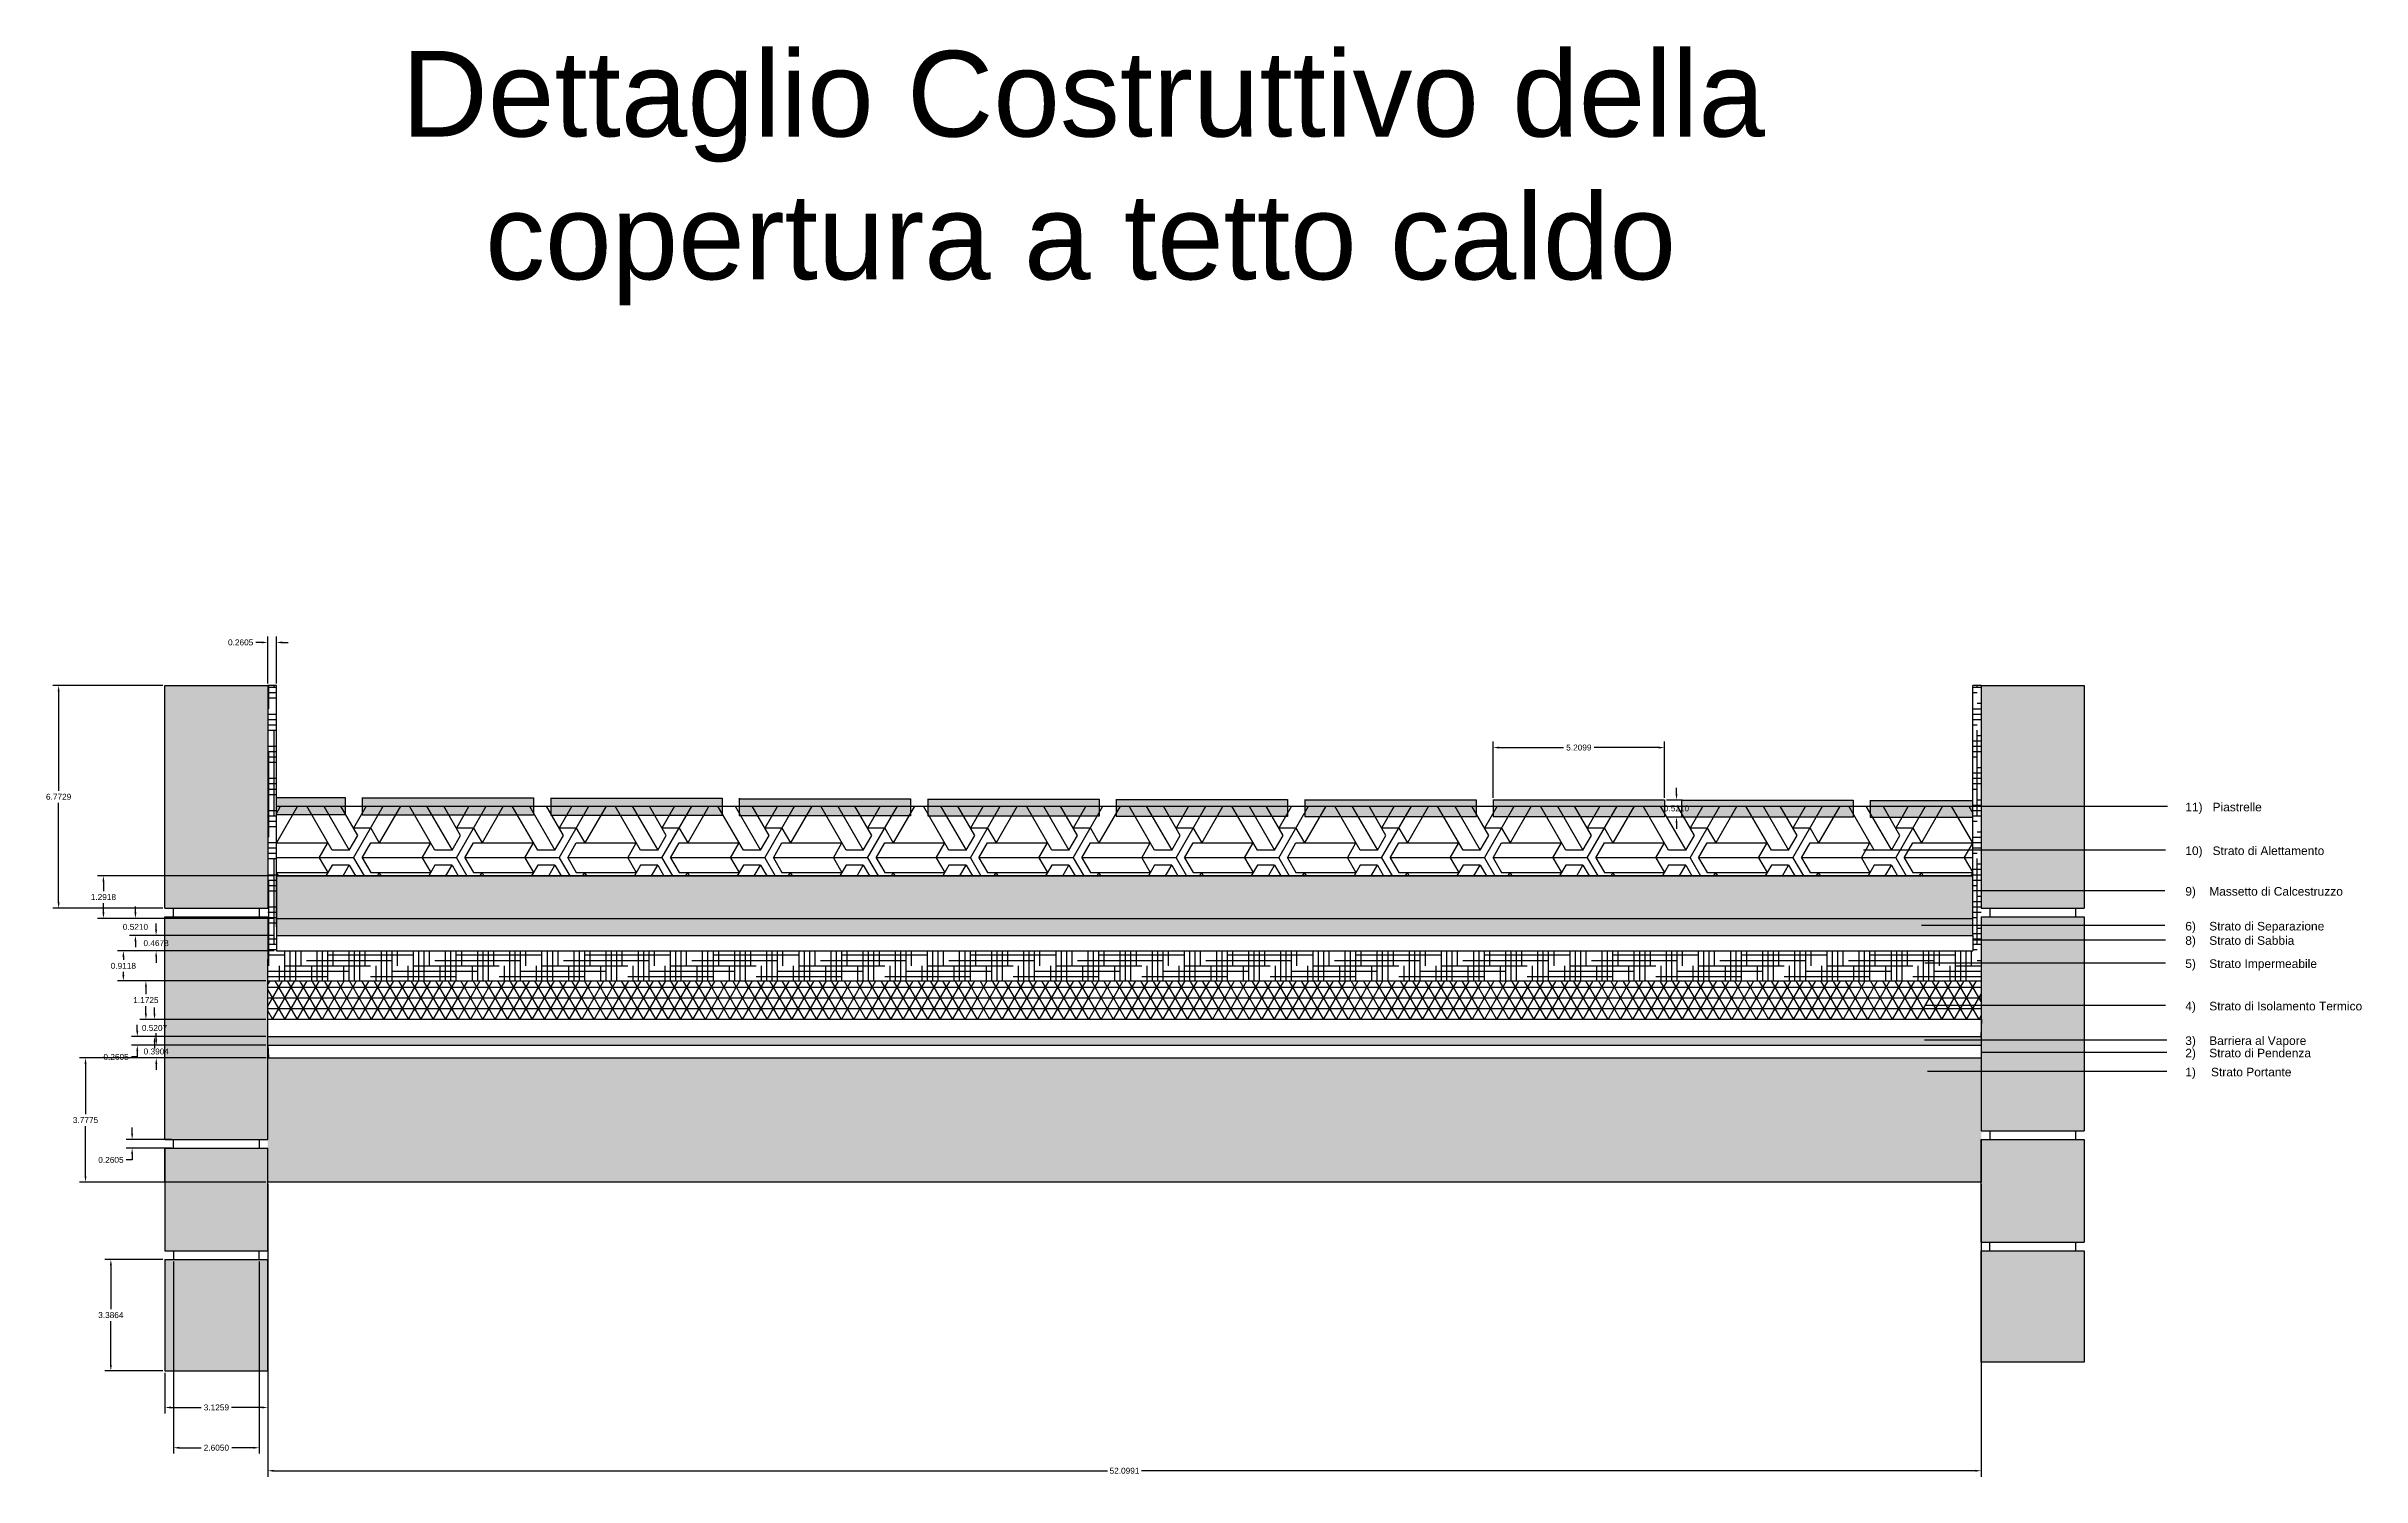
# Model space of a CAD drawing. Header units: inches. Extents: x 37.2 to 107.6, y 13.1 to 56.6.
import ezdxf

# ---------------------------------------------------------------- set-up
doc = ezdxf.new("R2010")
doc.units = ezdxf.units.IN
doc.header["$MEASUREMENT"] = 0
doc.styles.get("Standard").update_dxf_attribs({"font": 'Arial.ttf'})
doc.dimstyles.get("Standard").update_dxf_attribs({"dimtxt": 0.18, "dimasz": 0.18, "dimexe": 0.18, "dimexo": 0.0625, "dimgap": 0.09, "dimtad": 0, "dimtih": 1, "dimtoh": 1, "dimdec": 4, "dimzin": 0, "dimdsep": 46, "dimtxsty": 'Standard', "dimcen": 0.09, "dimadec": 0, "dimazin": 0, "dimtfac": 1, "dimtdec": 4, "dimtofl": 0, "dimtmove": 0, "dimatfit": 3, "dimfxl": 1, "dimtolj": 1, "dimtzin": 0, "dimarcsym": 0})

# ---------------------------------------------------------------- blocks, each defined once
blk = doc.blocks.new('*D2')
at = {"color": 0, "lineweight": -2, "transparency": 16777216}
for p, q in [((40.746, 37.164), (37.395, 37.164)), ((37.575, 36.984), (37.575, 33.96)), ((37.575, 30.571), (37.575, 33.596)), ((40.746, 30.391), (37.395, 30.391))]:
    blk.add_line(p, q, dxfattribs=at)
at = {"color": 0, "transparency": 16777216}
for points in [[(37.545, 36.984), (37.605, 36.984), (37.575, 37.164)], [(37.545, 30.571), (37.605, 30.571), (37.575, 30.391)]]:
    blk.add_solid(points, dxfattribs=at)
at = {"layer": 'Defpoints', "color": 0, "transparency": 16777216}
for p in [(40.809, 37.164), (37.575, 30.391), (40.809, 30.391)]:
    blk.add_point(p, dxfattribs=at)
at = {"color": 0, "transparency": 16777216, "insert": (37.575, 33.778), "char_height": 0.18, "attachment_point": 5}
blk.add_mtext('\\A1;6.7729', dxfattribs=at)
blk = doc.blocks.new('*D3')
at = {"color": 0, "lineweight": -2, "transparency": 16777216}
for p, q in [((44.133, 31.374), (38.757, 31.374)), ((38.937, 31.194), (38.937, 30.91)), ((38.937, 30.262), (38.937, 30.546)), ((44.133, 30.082), (38.757, 30.082))]:
    blk.add_line(p, q, dxfattribs=at)
at = {"color": 0, "transparency": 16777216}
for points in [[(38.907, 31.194), (38.967, 31.194), (38.937, 31.374)], [(38.907, 30.262), (38.967, 30.262), (38.937, 30.082)]]:
    blk.add_solid(points, dxfattribs=at)
at = {"layer": 'Defpoints', "color": 0, "transparency": 16777216}
for p in [(44.195, 31.374), (38.937, 30.082), (44.195, 30.082)]:
    blk.add_point(p, dxfattribs=at)
at = {"color": 0, "transparency": 16777216, "insert": (38.937, 30.728), "char_height": 0.18, "attachment_point": 5}
blk.add_mtext('\\A1;1.2918', dxfattribs=at)
blk = doc.blocks.new('*D4')
at = {"color": 0, "lineweight": -2, "transparency": 16777216}
for p, q in [((39.91, 30.262), (39.91, 30.442)), ((44.133, 30.082), (39.73, 30.082)), ((44.133, 29.561), (39.73, 29.561)), ((39.91, 29.381), (39.91, 29.201))]:
    blk.add_line(p, q, dxfattribs=at)
at = {"color": 0, "transparency": 16777216}
for points in [[(39.88, 30.262), (39.94, 30.262), (39.91, 30.082)], [(39.88, 29.381), (39.94, 29.381), (39.91, 29.561)]]:
    blk.add_solid(points, dxfattribs=at)
at = {"layer": 'Defpoints', "color": 0, "transparency": 16777216}
for p in [(44.195, 30.082), (39.91, 29.561), (44.195, 29.561)]:
    blk.add_point(p, dxfattribs=at)
at = {"color": 0, "transparency": 16777216, "insert": (39.91, 29.822), "char_height": 0.18, "attachment_point": 5}
blk.add_mtext('\\A1;0.5210', dxfattribs=at)
blk = doc.blocks.new('*D5')
at = {"color": 0, "lineweight": -2, "transparency": 16777216}
for p, q in [((40.539, 29.741), (40.539, 29.921)), ((44.133, 29.561), (40.359, 29.561)), ((44.133, 29.093), (40.359, 29.093)), ((40.539, 28.913), (40.539, 28.733))]:
    blk.add_line(p, q, dxfattribs=at)
at = {"color": 0, "transparency": 16777216}
for points in [[(40.509, 29.741), (40.569, 29.741), (40.539, 29.561)], [(40.509, 28.913), (40.569, 28.913), (40.539, 29.093)]]:
    blk.add_solid(points, dxfattribs=at)
at = {"layer": 'Defpoints', "color": 0, "transparency": 16777216}
for p in [(40.539, 29.093), (44.195, 29.561), (44.195, 29.093)]:
    blk.add_point(p, dxfattribs=at)
at = {"color": 0, "transparency": 16777216, "insert": (40.539, 29.327), "char_height": 0.18, "attachment_point": 5}
blk.add_mtext('\\A1;0.4678', dxfattribs=at)
blk = doc.blocks.new('*D6')
at = {"color": 0, "lineweight": -2, "transparency": 16777216}
for p, q in [((43.872, 29.093), (39.363, 29.093)), ((39.543, 28.913), (39.543, 28.819)), ((43.872, 28.182), (39.363, 28.182)), ((39.543, 28.362), (39.543, 28.456))]:
    blk.add_line(p, q, dxfattribs=at)
at = {"color": 0, "transparency": 16777216}
for points in [[(39.513, 28.913), (39.573, 28.913), (39.543, 29.093)], [(39.513, 28.362), (39.573, 28.362), (39.543, 28.182)]]:
    blk.add_solid(points, dxfattribs=at)
at = {"layer": 'Defpoints', "color": 0, "transparency": 16777216}
for p in [(43.935, 29.093), (39.543, 28.182), (43.935, 28.182)]:
    blk.add_point(p, dxfattribs=at)
at = {"color": 0, "transparency": 16777216, "insert": (39.543, 28.637), "char_height": 0.18, "attachment_point": 5}
blk.add_mtext('\\A1;0.9118', dxfattribs=at)
blk = doc.blocks.new('*D7')
at = {"color": 0, "lineweight": -2, "transparency": 16777216}
for p, q in [((43.755, 38.471), (43.575, 38.471)), ((43.935, 37.227), (43.935, 38.651)), ((44.195, 37.227), (44.195, 38.651)), ((44.375, 38.471), (44.555, 38.471))]:
    blk.add_line(p, q, dxfattribs=at)
at = {"color": 0, "transparency": 16777216}
for points in [[(43.755, 38.501), (43.755, 38.441), (43.935, 38.471)], [(44.375, 38.501), (44.375, 38.441), (44.195, 38.471)]]:
    blk.add_solid(points, dxfattribs=at)
at = {"layer": 'Defpoints', "color": 0, "transparency": 16777216}
for p in [(43.935, 38.471), (43.935, 37.164), (44.195, 37.164)]:
    blk.add_point(p, dxfattribs=at)
at = {"color": 0, "transparency": 16777216, "insert": (43.11, 38.471), "char_height": 0.18, "attachment_point": 5}
blk.add_mtext('\\A1;0.2605', dxfattribs=at)
blk = doc.blocks.new('*D8')
at = {"color": 0, "lineweight": -2, "transparency": 16777216}
for p, q in [((43.872, 28.182), (40.049, 28.182)), ((40.229, 28.002), (40.229, 27.777)), ((43.872, 27.009), (40.049, 27.009)), ((40.229, 27.189), (40.229, 27.413))]:
    blk.add_line(p, q, dxfattribs=at)
at = {"color": 0, "transparency": 16777216}
for points in [[(40.199, 28.002), (40.259, 28.002), (40.229, 28.182)], [(40.199, 27.189), (40.259, 27.189), (40.229, 27.009)]]:
    blk.add_solid(points, dxfattribs=at)
at = {"layer": 'Defpoints', "color": 0, "transparency": 16777216}
for p in [(43.935, 28.182), (40.229, 27.009), (43.935, 27.009)]:
    blk.add_point(p, dxfattribs=at)
at = {"color": 0, "transparency": 16777216, "insert": (40.229, 27.595), "char_height": 0.18, "attachment_point": 5}
blk.add_mtext('\\A1;1.1725', dxfattribs=at)
blk = doc.blocks.new('*D9')
at = {"color": 0, "lineweight": -2, "transparency": 16777216}
for p, q in [((43.872, 27.009), (40.311, 27.009)), ((40.491, 27.189), (40.491, 27.369)), ((43.872, 26.488), (40.311, 26.488)), ((40.491, 26.308), (40.491, 26.128))]:
    blk.add_line(p, q, dxfattribs=at)
at = {"color": 0, "transparency": 16777216}
for points in [[(40.461, 27.189), (40.521, 27.189), (40.491, 27.009)], [(40.461, 26.308), (40.521, 26.308), (40.491, 26.488)]]:
    blk.add_solid(points, dxfattribs=at)
at = {"layer": 'Defpoints', "color": 0, "transparency": 16777216}
for p in [(43.935, 27.009), (40.491, 26.488), (43.935, 26.488)]:
    blk.add_point(p, dxfattribs=at)
at = {"color": 0, "transparency": 16777216, "insert": (40.491, 26.749), "char_height": 0.18, "attachment_point": 5}
blk.add_mtext('\\A1;0.5207', dxfattribs=at)
blk = doc.blocks.new('*D10')
at = {"color": 0, "lineweight": -2, "transparency": 16777216}
for p, q in [((39.967, 26.668), (39.967, 26.848)), ((43.872, 26.488), (39.787, 26.488)), ((43.872, 26.228), (39.787, 26.228)), ((39.967, 25.868), (39.787, 25.868)), ((39.967, 26.048), (39.967, 25.868))]:
    blk.add_line(p, q, dxfattribs=at)
at = {"color": 0, "transparency": 16777216}
for points in [[(39.937, 26.668), (39.997, 26.668), (39.967, 26.488)], [(39.937, 26.048), (39.997, 26.048), (39.967, 26.228)]]:
    blk.add_solid(points, dxfattribs=at)
at = {"layer": 'Defpoints', "color": 0, "transparency": 16777216}
for p in [(39.967, 26.228), (43.935, 26.488), (43.935, 26.228)]:
    blk.add_point(p, dxfattribs=at)
at = {"color": 0, "transparency": 16777216, "insert": (39.322, 25.868), "char_height": 0.18, "attachment_point": 5}
blk.add_mtext('\\A1;0.2605', dxfattribs=at)
blk = doc.blocks.new('*D11')
at = {"color": 0, "lineweight": -2, "transparency": 16777216}
for p, q in [((43.872, 26.228), (40.364, 26.228)), ((40.544, 26.408), (40.544, 26.588)), ((43.889, 25.837), (40.364, 25.837)), ((40.544, 25.657), (40.544, 25.477))]:
    blk.add_line(p, q, dxfattribs=at)
at = {"color": 0, "transparency": 16777216}
for points in [[(40.514, 26.408), (40.574, 26.408), (40.544, 26.228)], [(40.514, 25.657), (40.574, 25.657), (40.544, 25.837)]]:
    blk.add_solid(points, dxfattribs=at)
at = {"layer": 'Defpoints', "color": 0, "transparency": 16777216}
for p in [(43.935, 26.228), (40.544, 25.837), (43.952, 25.837)]:
    blk.add_point(p, dxfattribs=at)
at = {"color": 0, "transparency": 16777216, "insert": (40.544, 26.033), "char_height": 0.18, "attachment_point": 5}
blk.add_mtext('\\A1;0.3904', dxfattribs=at)
blk = doc.blocks.new('*D12')
at = {"color": 0, "lineweight": -2, "transparency": 16777216}
for p, q in [((43.872, 25.837), (38.213, 25.837)), ((38.393, 25.657), (38.393, 24.131)), ((38.393, 22.24), (38.393, 23.767)), ((43.872, 22.06), (38.213, 22.06))]:
    blk.add_line(p, q, dxfattribs=at)
at = {"color": 0, "transparency": 16777216}
for points in [[(38.363, 25.657), (38.423, 25.657), (38.393, 25.837)], [(38.363, 22.24), (38.423, 22.24), (38.393, 22.06)]]:
    blk.add_solid(points, dxfattribs=at)
at = {"layer": 'Defpoints', "color": 0, "transparency": 16777216}
for p in [(43.935, 25.837), (38.393, 22.06), (43.935, 22.06)]:
    blk.add_point(p, dxfattribs=at)
at = {"color": 0, "transparency": 16777216, "insert": (38.393, 23.949), "char_height": 0.18, "attachment_point": 5}
blk.add_mtext('\\A1;3.7775', dxfattribs=at)
blk = doc.blocks.new('*D13')
at = {"color": 0, "lineweight": -2, "transparency": 16777216}
for p, q in [((41.007, 23.358), (39.63, 23.358)), ((39.81, 23.538), (39.81, 23.718)), ((41.007, 23.097), (39.63, 23.097)), ((39.81, 22.737), (39.63, 22.737)), ((39.81, 22.917), (39.81, 22.737))]:
    blk.add_line(p, q, dxfattribs=at)
at = {"color": 0, "transparency": 16777216}
for points in [[(39.78, 23.538), (39.84, 23.538), (39.81, 23.358)], [(39.78, 22.917), (39.84, 22.917), (39.81, 23.097)]]:
    blk.add_solid(points, dxfattribs=at)
at = {"layer": 'Defpoints', "color": 0, "transparency": 16777216}
for p in [(41.069, 23.358), (39.81, 23.097), (41.069, 23.097)]:
    blk.add_point(p, dxfattribs=at)
at = {"color": 0, "transparency": 16777216, "insert": (39.165, 22.737), "char_height": 0.18, "attachment_point": 5}
blk.add_mtext('\\A1;0.2605', dxfattribs=at)
blk = doc.blocks.new('*D14')
at = {"color": 0, "lineweight": -2, "transparency": 16777216}
for p, q in [((40.746, 19.711), (38.983, 19.711)), ((39.163, 19.531), (39.163, 18.2)), ((39.163, 16.505), (39.163, 17.836)), ((40.746, 16.325), (38.983, 16.325))]:
    blk.add_line(p, q, dxfattribs=at)
at = {"color": 0, "transparency": 16777216}
for points in [[(39.133, 19.531), (39.193, 19.531), (39.163, 19.711)], [(39.133, 16.505), (39.193, 16.505), (39.163, 16.325)]]:
    blk.add_solid(points, dxfattribs=at)
at = {"layer": 'Defpoints', "color": 0, "transparency": 16777216}
for p in [(40.809, 19.711), (39.163, 16.325), (40.809, 16.325)]:
    blk.add_point(p, dxfattribs=at)
at = {"color": 0, "transparency": 16777216, "insert": (39.163, 18.018), "char_height": 0.18, "attachment_point": 5}
blk.add_mtext('\\A1;3.3864', dxfattribs=at)
blk = doc.blocks.new('*D15')
at = {"color": 0, "lineweight": -2, "transparency": 16777216}
for p, q in [((40.809, 16.262), (40.809, 15.03)), ((43.935, 16.262), (43.935, 15.03)), ((40.989, 15.21), (41.908, 15.21)), ((43.755, 15.21), (42.836, 15.21))]:
    blk.add_line(p, q, dxfattribs=at)
at = {"color": 0, "transparency": 16777216}
for points in [[(40.989, 15.24), (40.989, 15.18), (40.809, 15.21)], [(43.755, 15.24), (43.755, 15.18), (43.935, 15.21)]]:
    blk.add_solid(points, dxfattribs=at)
at = {"layer": 'Defpoints', "color": 0, "transparency": 16777216}
for p in [(40.809, 16.325), (43.935, 16.325), (43.935, 15.21)]:
    blk.add_point(p, dxfattribs=at)
at = {"color": 0, "transparency": 16777216, "insert": (42.372, 15.21), "char_height": 0.18, "attachment_point": 5}
blk.add_mtext('\\A1;3.1259', dxfattribs=at)
blk = doc.blocks.new('*D16')
at = {"color": 0, "lineweight": -2, "transparency": 16777216}
for p, q in [((41.069, 19.648), (41.069, 13.806)), ((43.674, 19.648), (43.674, 13.806)), ((41.249, 13.986), (41.907, 13.986)), ((43.494, 13.986), (42.837, 13.986))]:
    blk.add_line(p, q, dxfattribs=at)
at = {"color": 0, "transparency": 16777216}
for points in [[(41.249, 14.016), (41.249, 13.956), (41.069, 13.986)], [(43.494, 14.016), (43.494, 13.956), (43.674, 13.986)]]:
    blk.add_solid(points, dxfattribs=at)
at = {"layer": 'Defpoints', "color": 0, "transparency": 16777216}
for p in [(41.069, 19.711), (43.674, 19.711), (43.674, 13.986)]:
    blk.add_point(p, dxfattribs=at)
at = {"color": 0, "transparency": 16777216, "insert": (42.372, 13.986), "char_height": 0.18, "attachment_point": 5}
blk.add_mtext('\\A1;2.6050', dxfattribs=at)
blk = doc.blocks.new('*D17')
at = {"color": 0, "lineweight": -2, "transparency": 16777216}
for p, q in [((43.935, 21.997), (43.935, 13.106)), ((96.034, 21.997), (96.034, 13.106)), ((44.115, 13.286), (69.468, 13.286)), ((95.854, 13.286), (70.501, 13.286))]:
    blk.add_line(p, q, dxfattribs=at)
at = {"color": 0, "transparency": 16777216}
for points in [[(44.115, 13.316), (44.115, 13.256), (43.935, 13.286)], [(95.854, 13.316), (95.854, 13.256), (96.034, 13.286)]]:
    blk.add_solid(points, dxfattribs=at)
at = {"layer": 'Defpoints', "color": 0, "transparency": 16777216}
for p in [(43.935, 22.06), (96.034, 22.06), (96.034, 13.286)]:
    blk.add_point(p, dxfattribs=at)
at = {"color": 0, "transparency": 16777216, "insert": (69.984, 13.286), "char_height": 0.18, "attachment_point": 5}
blk.add_mtext('\\A1;52.0991', dxfattribs=at)
blk = doc.blocks.new('*D18')
at = {"color": 0, "lineweight": -2, "transparency": 16777216}
for p, q in [((81.194, 33.75), (81.194, 35.455)), ((81.374, 35.275), (83.335, 35.275)), ((86.224, 35.275), (84.263, 35.275)), ((86.404, 33.75), (86.404, 35.455))]:
    blk.add_line(p, q, dxfattribs=at)
at = {"color": 0, "transparency": 16777216}
for points in [[(81.374, 35.305), (81.374, 35.245), (81.194, 35.275)], [(86.224, 35.305), (86.224, 35.245), (86.404, 35.275)]]:
    blk.add_solid(points, dxfattribs=at)
at = {"layer": 'Defpoints', "color": 0, "transparency": 16777216}
for p in [(86.404, 35.275), (81.194, 33.688), (86.404, 33.688)]:
    blk.add_point(p, dxfattribs=at)
at = {"color": 0, "transparency": 16777216, "insert": (83.799, 35.275), "char_height": 0.18, "attachment_point": 5}
blk.add_mtext('\\A1;5.2099', dxfattribs=at)
blk = doc.blocks.new('*D19')
at = {"color": 0, "lineweight": -2, "transparency": 16777216}
for p, q in [((86.768, 33.868), (86.768, 34.048)), ((86.466, 33.688), (86.948, 33.688)), ((86.466, 33.167), (86.948, 33.167)), ((86.768, 32.987), (86.768, 32.807))]:
    blk.add_line(p, q, dxfattribs=at)
at = {"color": 0, "transparency": 16777216}
for points in [[(86.738, 33.868), (86.798, 33.868), (86.768, 33.688)], [(86.738, 32.987), (86.798, 32.987), (86.768, 33.167)]]:
    blk.add_solid(points, dxfattribs=at)
at = {"layer": 'Defpoints', "color": 0, "transparency": 16777216}
for p in [(86.404, 33.688), (86.404, 33.167), (86.768, 33.167)]:
    blk.add_point(p, dxfattribs=at)
at = {"color": 0, "transparency": 16777216, "insert": (86.768, 33.427), "char_height": 0.18, "attachment_point": 5}
blk.add_mtext('\\A1;0.5210', dxfattribs=at)

msp = doc.modelspace()

# ---------------------------------------------------------------- hatches: boundary and pattern name
h = msp.add_hatch(color=4)
h.dxf.hatch_style = 1
h.paths.add_polyline_path([(99.15985, 37.16416), (96.03391, 37.16416), (96.03391, 30.39127), (99.15985, 30.39127)])
h.paths.add_polyline_path([(99.15985, 26.76505), (96.04301, 26.76505), (96.03391, 26.48835), (96.03391, 26.22785), (96.03391, 23.61839), (99.15985, 23.61839)])
h.paths.add_polyline_path([(99.15985, 27.44032), (96.03391, 27.44032), (96.03391, 27.00906), (96.05103, 27.00906), (96.04301, 26.76505), (99.15985, 26.76505)])
h.paths.add_polyline_path([(99.15985, 28.73129), (96.03391, 28.73129), (96.03391, 27.44032), (99.15985, 27.44032)])
h.paths.add_polyline_path([(99.15985, 30.13078), (96.03391, 30.13078), (96.03391, 28.83281), (96.03391, 28.73129), (99.15985, 28.73129)])
h.paths.add_polyline_path([(99.15985, 23.35789), (96.03391, 23.35789), (96.03391, 20.23194), (99.15985, 20.23194)])
h.paths.add_polyline_path([(99.15985, 19.97145), (96.03391, 19.97145), (96.03391, 16.58501), (99.15985, 16.58501)])
h.paths.add_polyline_path([(43.9348, 37.16416), (40.80885, 37.16416), (40.80885, 30.39127), (43.9348, 30.39127)])
h.paths.add_polyline_path([(43.9348, 28.83281), (43.9348, 30.13078), (40.80885, 30.13078), (40.80885, 23.35789), (43.9348, 23.35789), (43.9348, 26.22785)])
h.paths.add_polyline_path([(43.9348, 23.0974), (40.80885, 23.0974), (40.80885, 19.97145), (43.9348, 19.97145)])
h.paths.add_polyline_path([(43.9348, 19.71095), (40.80885, 19.71095), (40.80885, 16.32451), (43.9348, 16.32451)])
h = msp.add_hatch()
h.set_pattern_fill('HOUND', color=254, scale=2.604955)
h.set_pattern_definition([(0, (26.22225, -3.26884), (0.65123887, 0.16280972), [2.6049555, -1.302478]), (90, (26.22225, -3.26884), (-0.16280972, -0.65123887), [2.6049555, -1.302478])])
h.paths.add_polyline_path([(96.03391, 28.18154), (96.03391, 28.83281), (96.03391, 37.16416), (95.77341, 37.16416), (95.77341, 29.82155), (95.77341, 29.56106), (95.77341, 29.09331), (44.19529, 29.09331), (44.19529, 29.56106), (44.19529, 31.37386), (44.19529, 33.49285), (44.19529, 33.97751), (44.19529, 37.16416), (43.9348, 37.16416), (43.9348, 28.83281), (43.9348, 28.18154)])
h = msp.add_hatch(color=254)
h.dxf.hatch_style = 1
h.paths.add_polyline_path([(46.28741, 33.75322), (44.20345, 33.75322), (44.19529, 33.49285), (46.28741, 33.49285)])
h.paths.add_polyline_path([(46.28741, 33.49285), (44.19529, 33.49285), (44.19529, 33.23223), (46.28741, 33.23223)])
h = msp.add_hatch()
h.set_pattern_fill('ESCHER', color=254, scale=2.604955)
h.set_pattern_definition([(60, (26.2222, -3.2688), (-3.12595, -7e-10), [2.86545, -0.2605]), (180, (26.2222, -3.2688), (1.56297, -2.70715), [2.86545, -0.2605]), (300, (26.2222, -3.2688), (3.12595, -7e-10), [2.86545, -0.2605]), (60, (26.4827, -3.2688), (-3.12595, -7e-10), [0.52099, -2.60496]), (300, (26.4827, -3.2688), (3.12595, -7e-10), [0.52099, -2.60496]), (60, (26.092, -3.0432), (-3.12595, -7e-10), [0.52099, -2.60496]), (180, (26.092, -3.0432), (1.56297, -2.70715), [0.52099, -2.60496]), (300, (26.092, -3.4944), (3.12595, -7e-10), [0.52099, -2.60496]), (180, (26.092, -3.4944), (1.56297, -2.70715), [0.52099, -2.60496]), (60, (25.1803, -3.2688), (-3.12595, -7e-10), [0.52099, -2.60496]), (300, (25.1803, -3.2688), (3.12595, -7e-10), [0.52099, -2.60496]), (60, (26.7432, -4.1712), (-3.12595, -7e-10), [0.52099, -2.60496]), (180, (26.7432, -4.1712), (1.56297, -2.70715), [0.52099, -2.60496]), (300, (26.7432, -2.3665), (3.12595, -7e-10), [0.52099, -2.60496]), (180, (26.7432, -2.3665), (1.56297, -2.70715), [0.52099, -2.60496]), (0, (26.7432, -2.8176), (-1.56297, 2.70715), [1.82347, -1.30248]), (0, (26.7432, -3.72), (-1.56297, 2.70715), [1.82347, -1.30248]), (120, (26.3525, -2.592), (-3.12595, 7e-10), [1.82347, -1.30248]), (120, (25.571, -3.0432), (-3.12595, 7e-10), [1.82347, -1.30248]), (240, (25.571, -3.4944), (1.56297, -2.70715), [1.82347, -1.30248]), (240, (26.3525, -3.9456), (1.56297, -2.70715), [1.82347, -1.30248])])
h.paths.add_polyline_path([(44.19529, 33.49285), (44.19529, 31.37386), (95.77341, 31.37386), (95.77341, 33.49285)])
h = msp.add_hatch(color=254)
h.dxf.hatch_style = 1
h.paths.add_polyline_path([(63.48012, 33.72056), (58.27021, 33.72056), (58.27021, 33.49285), (63.48012, 33.49285)])
h.paths.add_polyline_path([(63.48012, 33.49285), (58.27021, 33.49285), (58.27021, 33.19957), (63.48012, 33.19957)])
h.paths.add_polyline_path([(57.74922, 33.49285), (52.5393, 33.49285), (52.5393, 33.21045), (57.74922, 33.21045)])
h.paths.add_polyline_path([(57.74922, 33.73145), (52.5393, 33.73145), (52.5393, 33.49285), (57.74922, 33.49285)])
h.paths.add_polyline_path([(52.01831, 33.49285), (46.8084, 33.49285), (46.8084, 33.22134), (52.01831, 33.22134)])
h.paths.add_polyline_path([(52.01831, 33.74233), (46.8084, 33.74233), (46.8084, 33.49285), (52.01831, 33.49285)])
h.paths.add_polyline_path([(69.21102, 33.70967), (64.00111, 33.70967), (64.00111, 33.49285), (69.21102, 33.49285)])
h.paths.add_polyline_path([(69.21102, 33.49285), (64.00111, 33.49285), (64.00111, 33.18868), (69.21102, 33.18868)])
h.paths.add_polyline_path([(74.94192, 33.69878), (69.73201, 33.69878), (69.73201, 33.49285), (74.94192, 33.49285)])
h.paths.add_polyline_path([(74.94192, 33.49285), (69.73201, 33.49285), (69.73201, 33.17779), (74.94192, 33.17779)])
h.paths.add_polyline_path([(80.67282, 33.68789), (75.46291, 33.68789), (75.46291, 33.49285), (80.67282, 33.49285)])
h.paths.add_polyline_path([(80.67282, 33.49285), (75.46291, 33.49285), (75.46291, 33.1669), (80.67282, 33.1669)])
h.paths.add_polyline_path([(86.40373, 33.68789), (81.19382, 33.68789), (81.19382, 33.49285), (86.40373, 33.49285)])
h.paths.add_polyline_path([(86.40373, 33.49285), (81.19382, 33.49285), (81.19382, 33.1669), (86.40373, 33.1669)])
h.paths.add_polyline_path([(92.13463, 33.677), (86.92472, 33.677), (86.92472, 33.49285), (92.13463, 33.49285)])
h.paths.add_polyline_path([(92.13463, 33.49285), (86.92472, 33.49285), (86.92472, 33.15601), (92.13463, 33.15601)])
h.paths.add_polyline_path([(95.77341, 33.66611), (92.65562, 33.66611), (92.65562, 33.49285), (95.77341, 33.49285)])
h.paths.add_polyline_path([(95.77341, 33.49285), (92.65562, 33.49285), (92.65562, 33.14512), (95.77341, 33.14512)])
h = msp.add_hatch(color=6)
h.dxf.hatch_style = 1
h.paths.add_polyline_path([(95.77341, 31.37386), (44.19529, 31.37386), (44.19529, 30.08205), (95.77341, 30.08205)])
h = msp.add_hatch(color=8)
h.dxf.hatch_style = 1
h.paths.add_polyline_path([(44.19529, 30.08205), (44.19529, 29.56106), (95.77341, 29.56106), (95.77341, 30.08205)])
h = msp.add_hatch()
h.set_pattern_fill('NET3', color=0, scale=2.604955)
h.set_pattern_definition([(0, (26.22225, -3.26884), (0, 0.3256194), []), (60, (26.22225, -3.26884), (-0.2819947, 0.1628097), []), (120, (26.22225, -3.26884), (-0.2819947, -0.1628097), [])])
h.paths.add_polyline_path([(96.03391, 27.00906), (96.03391, 28.18154), (43.94103, 28.18154), (43.9348, 27.53033), (43.9348, 27.00906)])
h = msp.add_hatch(color=8)
h.dxf.hatch_style = 1
h.paths.add_polyline_path([(96.03391, 26.22785), (96.03391, 26.48835), (43.9348, 26.48835), (43.9348, 26.22785)])
h = msp.add_hatch(color=254)
h.dxf.hatch_style = 1
h.paths.add_polyline_path([(96.03391, 25.83747), (43.9348, 25.83747), (43.9348, 22.05993), (96.03391, 22.05993)])

# ---------------------------------------------------------------- linework, layer by layer
for p, q in [((40.80885, 37.16416), (43.9348, 37.16416)), ((40.80885, 30.39127), (40.80885, 37.16416)), ((43.9348, 37.16416), (43.9348, 30.39127)), ((44.19529, 37.16416), (43.9348, 37.16416)), ((44.19529, 29.82155), (44.19529, 37.16416)), ((95.77341, 29.82155), (95.77341, 37.16416)), ((96.03391, 37.16416), (95.77341, 37.16416)), ((96.03391, 37.16416), (96.03391, 30.39127)), ((96.03391, 37.16416), (99.15985, 37.16416)), ((99.15985, 37.16416), (99.15985, 30.39127)), ((44.19529, 31.37386), (44.19529, 33.97751)), ((44.19529, 33.49285), (44.20345, 33.75322)), ((44.19529, 31.37386), (44.19529, 33.49285)), ((44.19529, 33.49285), (95.77341, 33.49285)), ((46.28741, 33.23223), (44.19529, 33.23223)), ((44.20345, 33.75322), (46.28741, 33.75322)), ((46.28741, 33.75322), (46.28741, 33.23223)), ((46.8084, 33.75322), (46.8084, 33.23223)), ((46.8084, 33.74233), (52.01831, 33.74233)), ((52.01831, 33.22134), (46.8084, 33.22134)), ((52.01831, 33.74233), (52.01831, 33.22134)), ((52.5393, 33.74233), (52.5393, 33.22134)), ((52.5393, 33.73145), (57.74922, 33.73145)), ((57.74922, 33.21045), (52.5393, 33.21045)), ((57.74922, 33.73145), (57.74922, 33.21045)), ((58.27021, 33.73145), (58.27021, 33.21045)), ((58.27021, 33.72056), (63.48012, 33.72056)), ((63.48012, 33.19957), (58.27021, 33.19957)), ((63.48012, 33.72056), (63.48012, 33.19957)), ((64.00111, 33.72056), (64.00111, 33.19957)), ((64.00111, 33.70967), (69.21102, 33.70967)), ((69.21102, 33.18868), (64.00111, 33.18868)), ((69.21102, 33.70967), (69.21102, 33.18868)), ((69.73201, 33.70967), (69.73201, 33.18868)), ((69.73201, 33.69878), (74.94192, 33.69878)), ((74.94192, 33.17779), (69.73201, 33.17779)), ((74.94192, 33.69878), (74.94192, 33.17779)), ((75.46291, 33.69878), (75.46291, 33.17779)), ((75.46291, 33.68789), (80.67282, 33.68789)), ((80.67282, 33.1669), (75.46291, 33.1669)), ((80.67282, 33.68789), (80.67282, 33.1669)), ((81.19382, 33.69878), (81.19382, 33.17779)), ((81.19382, 33.68789), (86.40373, 33.68789)), ((86.40373, 33.1669), (81.19382, 33.1669)), ((86.40373, 33.68789), (86.40373, 33.1669)), ((86.92472, 33.68789), (86.92472, 33.1669)), ((86.92472, 33.677), (92.13463, 33.677)), ((92.13463, 33.15601), (86.92472, 33.15601)), ((92.13463, 33.677), (92.13463, 33.15601)), ((92.65562, 33.677), (92.65562, 33.15601)), ((92.65562, 33.66611), (95.77341, 33.66611)), ((95.77341, 33.14512), (92.65562, 33.14512)), ((93.12923, 33.49285), (101.6966, 33.49285)), ((92.45387, 32.16446), (101.63871, 32.16446)), ((44.19529, 31.37386), (95.77341, 31.37386)), ((44.19529, 31.37386), (44.19529, 29.56106)), ((95.77341, 31.37386), (44.19529, 31.37386)), ((95.77341, 29.56106), (95.77341, 31.37386)), ((40.80885, 30.39127), (43.9348, 30.39127)), ((41.06935, 30.13078), (41.06935, 30.39127)), ((43.6743, 30.39127), (43.6743, 30.13078)), ((95.77341, 30.92869), (101.61977, 30.92869)), ((96.03391, 30.39127), (99.15985, 30.39127)), ((96.2944, 30.39127), (96.2944, 30.13078)), ((98.89936, 30.39127), (98.89936, 30.13078)), ((40.80885, 30.13078), (43.9348, 30.13078)), ((40.80885, 23.35789), (40.80885, 30.13078)), ((43.9348, 30.13078), (43.9348, 28.83281)), ((44.19529, 30.08205), (95.77341, 30.08205)), ((94.21906, 29.87004), (101.61977, 29.87004)), ((96.03391, 30.13078), (99.15985, 30.13078)), ((96.03391, 30.13078), (96.03391, 28.83281)), ((99.15985, 30.13078), (99.15985, 23.61839)), ((44.19529, 29.56106), (95.77341, 29.56106)), ((44.19529, 29.56106), (44.19529, 29.09331)), ((44.19529, 29.09331), (95.77341, 29.09331)), ((95.77341, 29.56106), (95.77341, 29.09331)), ((95.77341, 29.43355), (101.63433, 29.43355)), ((43.9348, 26.22785), (43.9348, 28.83281)), ((43.9348, 27.53033), (43.94103, 28.18154)), ((43.94103, 28.18154), (96.03391, 28.18154)), ((94.32136, 28.73129), (101.63433, 28.73129)), ((96.03391, 28.83281), (96.03391, 26.22785)), ((96.05103, 27.00906), (43.9348, 27.00906)), ((94.32136, 27.44032), (101.63433, 27.44032)), ((96.03391, 26.48835), (96.05103, 27.00906)), ((43.9348, 26.48835), (96.03391, 26.48835)), ((43.9348, 26.22785), (96.03391, 26.22785)), ((43.9348, 26.22785), (43.95159, 25.83747)), ((43.9348, 23.35789), (43.9348, 26.22785)), ((94.30783, 26.38991), (101.67407, 26.38991)), ((96.03391, 26.22785), (96.03391, 23.61839)), ((43.95159, 25.83747), (96.03391, 25.83747)), ((94.39808, 25.43552), (101.67407, 25.43552)), ((96.03391, 26.01367), (101.67407, 26.01367)), ((40.80885, 23.35789), (43.9348, 23.35789)), ((41.06935, 23.0974), (41.06935, 23.35789)), ((43.6743, 23.35789), (43.6743, 23.0974)), ((96.03391, 23.61839), (99.15985, 23.61839)), ((96.03391, 23.35789), (99.15985, 23.35789)), ((96.03391, 23.35789), (96.03391, 22.05993)), ((96.03391, 20.23194), (96.03391, 23.35789)), ((96.2944, 23.61839), (96.2944, 23.35789)), ((98.89936, 23.61839), (98.89936, 23.35789)), ((99.15985, 23.35789), (99.15985, 22.05993)), ((99.15985, 23.35789), (99.15985, 20.23194)), ((40.80885, 22.05993), (40.80885, 23.0974)), ((40.80885, 23.0974), (43.9348, 23.0974)), ((40.80885, 23.0974), (40.80885, 19.97145)), ((43.9348, 22.05993), (43.9348, 23.0974)), ((43.9348, 19.97145), (43.9348, 23.0974)), ((96.03391, 22.05993), (43.9348, 22.05993)), ((40.80885, 19.97145), (43.9348, 19.97145)), ((41.06935, 19.97145), (41.06935, 19.71095)), ((43.6743, 19.71095), (43.6743, 19.97145)), ((96.03391, 20.23194), (99.15985, 20.23194)), ((96.03391, 16.58501), (96.03391, 19.97145)), ((96.03391, 19.97145), (99.15985, 19.97145)), ((96.2944, 19.97145), (96.2944, 20.23194)), ((98.89936, 20.23194), (98.89936, 19.97145)), ((99.15985, 19.97145), (99.15985, 16.58501)), ((40.80885, 19.71095), (43.9348, 19.71095)), ((40.80885, 19.71095), (40.80885, 16.32451)), ((43.9348, 16.32451), (43.9348, 19.71095)), ((40.80885, 16.32451), (40.80885, 16.32451)), ((40.80885, 16.32451), (43.9348, 16.32451)), ((99.15985, 16.58501), (96.03391, 16.58501))]:
    msp.add_line(p, q)

# ---------------------------------------------------------------- texts
at = {"insert": (42.3401, 56.45818), "char_height": 2.6049555, "attachment_point": 1}
msp.add_mtext_dynamic_manual_height_columns('\\pi5.65722;Dettaglio Costruttivo della \\P\\pi8.20531;copertura a tetto caldo', width=52.3451453, gutter_width=2.60496, heights=[0], dxfattribs=at)
at = {"ltscale": 2, "char_height": 0.2604955, "attachment_point": 1}
for s, insert in [('\\pi-0.78149,l1.04198,t1.04198;11)   Piastrelle', (101.97731, 33.5969)), ('\\pi-0.78149,l1.04198,t1.04198;10)   Strato di Alettamento', (101.97731, 32.2685)), ('\\pi-0.78149,l1.04198,t1.04198;9)    Massetto di Calcestruzzo', (101.97731, 31.03273)), ('\\pi-0.78149,l1.04198,t1.04198;6)    Strato di Separazione', (101.97731, 29.97409)), ('\\pi-0.78149,l1.04198,t1.04198;8)    Strato di Sabbia', (101.97731, 29.53759)), ('\\pi-0.78149,l1.04198,t1.04198;5)    Strato Impermeabile', (101.97731, 28.83534)), ('\\pi-0.78149,l1.04198,t1.04198;4)    Strato di Isolamento Termico', (101.97731, 27.54437)), ('\\pi-0.78149,l1.04198,t1.04198;3)    Barriera al Vapore', (101.97731, 26.49395)), ('\\pi-0.78149,l1.04198,t1.04198;2)    Strato di Pendenza', (101.97731, 26.11772)), ('\\pi-0.78149,l1.04198,t1.04198;1)^IStrato Portante', (101.97731, 25.53957))]:
    msp.add_mtext_dynamic_manual_height_columns(s, width=12.9994045, gutter_width=2.60496, heights=[0], dxfattribs=dict(at, insert=insert))

# ---------------------------------------------------------------- dimensions: what is measured, and where the dimension line sits
at = {"color": 0}
dim = msp.add_linear_dim(base=(43.9348, 38.47072), p1=(44.19529, 37.16416), p2=(43.9348, 37.16416), dimstyle='Standard', dxfattribs=at)
dim.commit()
dim.dimension.update_dxf_attribs({"geometry": '*D7', "text_midpoint": (43.11049, 38.47072)})
at = {"color": 7}
for base, p1, p2, picture, middle in [((37.57526, 30.39127), (40.80885, 37.16416), (40.80885, 30.39127), '*D2', (37.57526, 33.77771)), ((38.93689, 30.08205), (44.19529, 31.37386), (44.19529, 30.08205), '*D3', (38.93689, 30.72796)), ((39.90966, 29.56106), (44.19529, 30.08205), (44.19529, 29.56106), '*D4', (39.90966, 29.82155)), ((40.539001, 29.093306), (44.195292, 29.561059), (44.195292, 29.093306), '*D5', (40.539001, 29.327182)), ((39.54274, 28.18154), (43.9348, 29.09331), (43.9348, 28.18154), '*D6', (39.54274, 28.63742)), ((40.2291, 27.00906), (43.9348, 28.18154), (43.9348, 27.00906), '*D8', (40.2291, 27.5953)), ((39.96676, 26.22785), (43.9348, 26.48835), (43.9348, 26.22785), '*D10', (39.32246, 25.86785)), ((40.49144, 26.48835), (43.9348, 27.00906), (43.9348, 26.48835), '*D9', (40.49144, 26.74871)), ((40.54391, 25.83747), (43.9348, 26.22785), (43.95159, 25.83747), '*D11', (40.54391, 26.03266)), ((38.39273, 22.05993), (43.9348, 25.83747), (43.9348, 22.05993), '*D12', (38.39273, 23.9487)), ((39.80979, 23.0974), (41.06935, 23.35789), (41.06935, 23.0974), '*D13', (39.16549, 22.7374)), ((39.16286, 16.32451), (40.80885, 19.71095), (40.80885, 16.32451), '*D14', (39.16286, 18.01773))]:
    dim = msp.add_linear_dim(base=base, p1=p1, p2=p2, angle=90, dimstyle='Standard', dxfattribs=at)
    dim.commit()
    dim.dimension.update_dxf_attribs({"geometry": picture, "text_midpoint": middle})
for base, p1, p2, picture, middle in [((86.40373, 35.2748), (81.19382, 33.68789), (86.40373, 33.68789), '*D18', (83.79877, 35.2748)), ((96.03391, 13.28563), (43.9348, 22.05993), (96.03391, 22.05993), '*D17', (69.98435, 13.28563)), ((43.674301, 13.986207), (41.069346, 19.710953), (43.674301, 19.710953), '*D16', (42.371823, 13.986207)), ((43.934797, 15.209769), (40.80885, 16.324511), (43.934797, 16.324511), '*D15', (42.371823, 15.209769))]:
    dim = msp.add_linear_dim(base=base, p1=p1, p2=p2, dimstyle='Standard')
    dim.commit()
    dim.dimension.update_dxf_attribs({"geometry": picture, "text_midpoint": middle})
dim = msp.add_linear_dim(base=(86.76781, 33.1669), p1=(86.40373, 33.68789), p2=(86.40373, 33.1669), angle=90, dimstyle='Standard')
dim.commit()
dim.dimension.update_dxf_attribs({"geometry": '*D19', "text_midpoint": (86.76781, 33.4274)})

doc.saveas('drawing.dxf')
